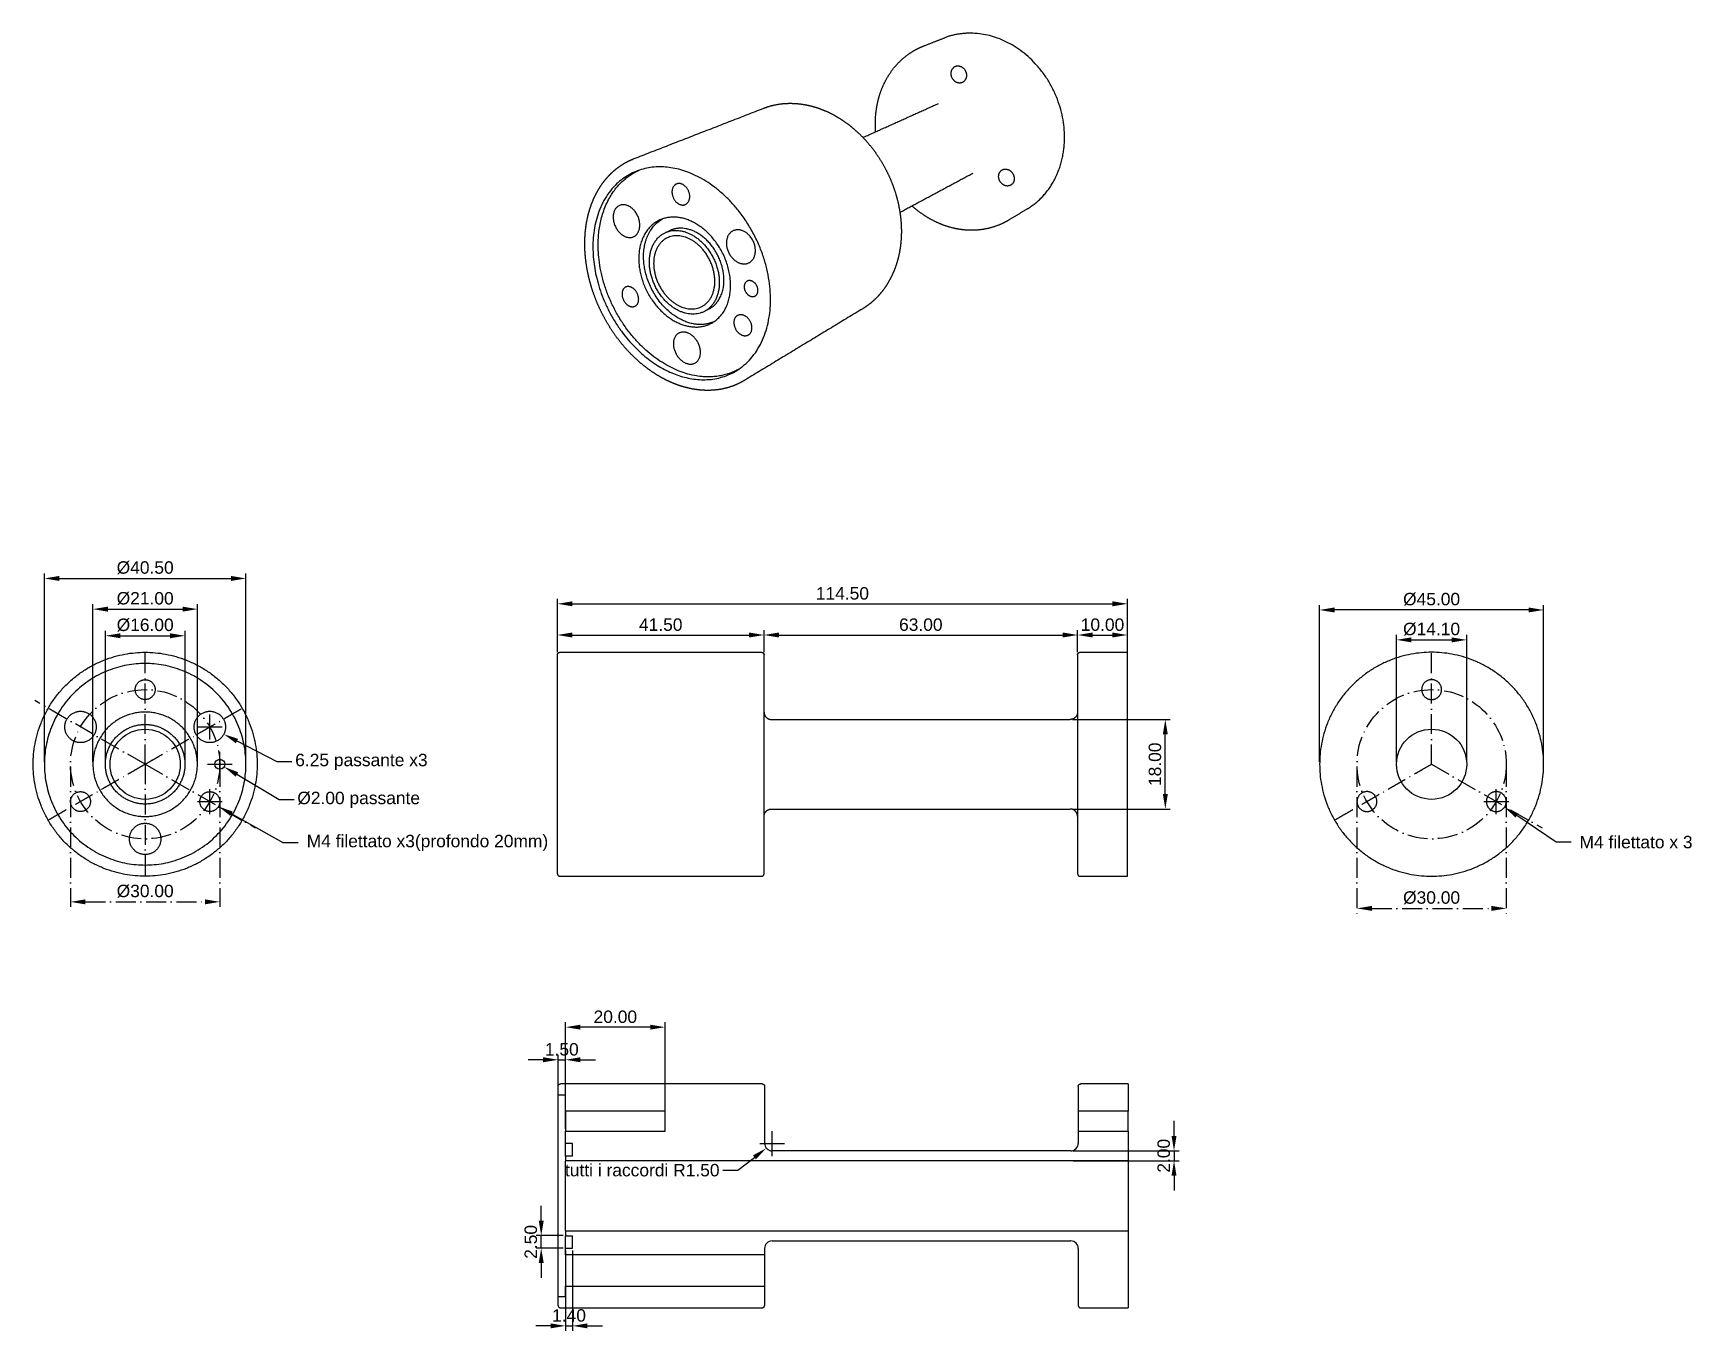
# Model space of a CAD drawing. Header units: millimetres. Extents: x -138 to 195, y 60 to 321.
import ezdxf

# ---------------------------------------------------------------- set-up
doc = ezdxf.new("R2010")
doc.units = ezdxf.units.MM
doc.header["$MEASUREMENT"] = 0
doc.linetypes.add('TrattinoPunto', pattern=[6, 4, -1, 0, -1])
for name, color, linetype, true_color in [('2D', 18, 'Continuous', 0x000000), ('2D$assi', 4, 'TrattinoPunto', 0x00ffff), ('2D$quote', 96, 'Continuous', 0x007f00)]:
    doc.layers.add(name, color=color, linetype=linetype, true_color=true_color)
doc.styles.add('Arial', font='arial.ttf')
doc.dimstyles.new('Millimetro Piccolo', dxfattribs={"dimtxt": 2.5, "dimasz": 3, "dimexe": 1, "dimexo": 0.5, "dimgap": 0.8, "dimtad": 1, "dimtoh": 1, "dimzin": 1, "dimdsep": 46, "dimtxsty": 'Arial', "dimcen": 2.5, "dimadec": 1, "dimazin": 0, "dimtfac": 1, "dimtdec": 4, "dimtix": 1, "dimtmove": 1, "dimatfit": 3, "dimfxl": 1, "dimtolj": 1, "dimtzin": 1, "dimarcsym": 0})

msp = doc.modelspace()

# ---------------------------------------------------------------- blocks, each defined once
blk = doc.blocks.new('*D1')
at = {"layer": '2D$quote', "color": 0}
for p, q in [((10.67, 94.97), (10.67, 99.97)), ((8.17, 97.47), (13.17, 97.47))]:
    blk.add_line(p, q, dxfattribs=at)
at = {"layer": '2D$quote', "color": 0, "lineweight": -2}
for p, q in [((3.79, 92.12), (7.12, 94.71)), ((0.79, 92.12), (3.79, 92.12))]:
    blk.add_line(p, q, dxfattribs=at)
at = {"layer": '2D$quote', "color": 0}
blk.add_solid([(7.42, 94.31), (6.81, 95.1), (9.49, 96.55)], dxfattribs=at)
at = {"layer": 'Defpoints', "color": 0}
for p in [(10.67, 97.47), (9.49, 96.55)]:
    blk.add_point(p, dxfattribs=at)
at = {"layer": '2D$quote', "color": 0, "insert": (-15.42, 92.12), "char_height": 2.5, "attachment_point": 5, "style": 'Arial'}
blk.add_mtext('\\A1;tutti i raccordi R1.50', dxfattribs=at)
blk = doc.blocks.new('*D2')
at = {"layer": '2D$assi', "color": 0, "lineweight": -2}
for p, q in [((-130.28, 173.2), (-130.28, 145.05)), ((-100.28, 173.2), (-100.28, 145.05)), ((-127.28, 146.05), (-103.28, 146.05))]:
    blk.add_line(p, q, dxfattribs=at)
at = {"layer": '2D$assi', "color": 0}
for points in [[(-127.28, 146.55), (-127.28, 145.55), (-130.28, 146.05)], [(-103.28, 145.55), (-103.28, 146.55), (-100.28, 146.05)]]:
    blk.add_solid(points, dxfattribs=at)
at = {"layer": 'Defpoints', "color": 0}
for p in [(-130.28, 173.7), (-100.28, 173.7), (-100.28, 146.05)]:
    blk.add_point(p, dxfattribs=at)
at = {"layer": '2D$assi', "color": 0, "insert": (-115.28, 148.2), "char_height": 2.5, "attachment_point": 5, "style": 'Arial'}
blk.add_mtext('\\A1;Ø30.00', dxfattribs=at)
blk = doc.blocks.new('*D3')
at = {"layer": '2D$quote', "color": 0, "lineweight": -2}
for p, q in [((-32.46, 196.2), (-32.46, 206.95)), ((82.04, 196.7), (82.04, 206.95)), ((-29.46, 205.95), (79.04, 205.95))]:
    blk.add_line(p, q, dxfattribs=at)
at = {"layer": '2D$quote', "color": 0}
for points in [[(-29.46, 206.45), (-29.46, 205.45), (-32.46, 205.95)], [(79.04, 205.45), (79.04, 206.45), (82.04, 205.95)]]:
    blk.add_solid(points, dxfattribs=at)
at = {"layer": 'Defpoints', "color": 0}
for p in [(82.04, 205.95), (-32.46, 195.7), (82.04, 196.2)]:
    blk.add_point(p, dxfattribs=at)
at = {"layer": '2D$quote', "color": 0, "insert": (24.79, 208.03), "char_height": 2.5, "attachment_point": 5, "style": 'Arial'}
blk.add_mtext('\\A1;114.50', dxfattribs=at)
blk = doc.blocks.new('*D4')
at = {"layer": '2D$quote', "color": 0, "lineweight": -2}
for p, q in [((-32.46, 196.2), (-32.46, 200.68)), ((9.04, 196.2), (9.04, 200.68)), ((-29.46, 199.68), (6.04, 199.68))]:
    blk.add_line(p, q, dxfattribs=at)
at = {"layer": '2D$quote', "color": 0}
for points in [[(-29.46, 200.18), (-29.46, 199.18), (-32.46, 199.68)], [(6.04, 199.18), (6.04, 200.18), (9.04, 199.68)]]:
    blk.add_solid(points, dxfattribs=at)
at = {"layer": 'Defpoints', "color": 0}
for p in [(9.04, 199.68), (-32.46, 195.7), (9.04, 195.7)]:
    blk.add_point(p, dxfattribs=at)
at = {"layer": '2D$quote', "color": 0, "insert": (-11.71, 201.75), "char_height": 2.5, "attachment_point": 5, "style": 'Arial'}
blk.add_mtext('\\A1;41.50', dxfattribs=at)
blk = doc.blocks.new('*D5')
at = {"layer": '2D$quote', "color": 0, "lineweight": -2}
for p, q in [((9.04, 196.2), (9.04, 200.68)), ((72.04, 196.2), (72.04, 200.68)), ((12.04, 199.68), (69.04, 199.68))]:
    blk.add_line(p, q, dxfattribs=at)
at = {"layer": '2D$quote', "color": 0}
for points in [[(12.04, 200.18), (12.04, 199.18), (9.04, 199.68)], [(69.04, 199.18), (69.04, 200.18), (72.04, 199.68)]]:
    blk.add_solid(points, dxfattribs=at)
at = {"layer": 'Defpoints', "color": 0}
for p in [(72.04, 199.68), (9.04, 195.7), (72.04, 195.7)]:
    blk.add_point(p, dxfattribs=at)
at = {"layer": '2D$quote', "color": 0, "insert": (40.54, 201.75), "char_height": 2.5, "attachment_point": 5, "style": 'Arial'}
blk.add_mtext('\\A1;63.00', dxfattribs=at)
blk = doc.blocks.new('*D6')
at = {"layer": '2D$quote', "color": 0, "lineweight": -2}
for p, q in [((72.04, 196.2), (72.04, 200.68)), ((82.04, 196.2), (82.04, 200.68)), ((75.04, 199.68), (79.04, 199.68))]:
    blk.add_line(p, q, dxfattribs=at)
at = {"layer": '2D$quote', "color": 0}
for points in [[(75.04, 200.18), (75.04, 199.18), (72.04, 199.68)], [(79.04, 199.18), (79.04, 200.18), (82.04, 199.68)]]:
    blk.add_solid(points, dxfattribs=at)
at = {"layer": 'Defpoints', "color": 0}
for p in [(82.04, 199.68), (72.04, 195.7), (82.04, 195.7)]:
    blk.add_point(p, dxfattribs=at)
at = {"layer": '2D$quote', "color": 0, "insert": (77.04, 201.75), "char_height": 2.5, "attachment_point": 5, "style": 'Arial'}
blk.add_mtext('\\A1;10.00', dxfattribs=at)
blk = doc.blocks.new('*D7')
at = {"layer": '2D$quote', "color": 0, "lineweight": -2}
for p, q in [((71.04, 182.7), (90.66, 182.7)), ((89.66, 167.7), (89.66, 179.7)), ((71.04, 164.7), (90.66, 164.7))]:
    blk.add_line(p, q, dxfattribs=at)
at = {"layer": '2D$quote', "color": 0}
for points in [[(90.16, 179.7), (89.16, 179.7), (89.66, 182.7)], [(89.16, 167.7), (90.16, 167.7), (89.66, 164.7)]]:
    blk.add_solid(points, dxfattribs=at)
at = {"layer": 'Defpoints', "color": 0}
for p in [(70.54, 182.7), (89.66, 182.7), (70.54, 164.7)]:
    blk.add_point(p, dxfattribs=at)
at = {"layer": '2D$quote', "color": 0, "insert": (87.58, 173.7), "char_height": 2.5, "attachment_point": 5, "rotation": 90, "style": 'Arial'}
blk.add_mtext('\\A1;18.00', dxfattribs=at)
blk = doc.blocks.new('*D8')
at = {"layer": '2D$quote', "color": 0, "lineweight": -2}
for p, q in [((-35.33, 114.32), (-38.33, 114.32)), ((-32.33, 107.72), (-32.33, 115.32)), ((-32.33, 114.32), (-30.83, 114.32)), ((-30.83, 107.72), (-30.83, 115.32)), ((-27.83, 114.32), (-24.83, 114.32))]:
    blk.add_line(p, q, dxfattribs=at)
at = {"layer": '2D$quote', "color": 0}
for points in [[(-35.33, 113.82), (-35.33, 114.82), (-32.33, 114.32)], [(-27.83, 114.82), (-27.83, 113.82), (-30.83, 114.32)]]:
    blk.add_solid(points, dxfattribs=at)
at = {"layer": 'Defpoints', "color": 0}
for p in [(-30.83, 114.32), (-32.33, 107.22), (-30.83, 107.22)]:
    blk.add_point(p, dxfattribs=at)
at = {"layer": '2D$quote', "color": 0, "insert": (-31.58, 116.4), "char_height": 2.5, "attachment_point": 5, "style": 'Arial'}
blk.add_mtext('\\A1;1.50', dxfattribs=at)
blk = doc.blocks.new('*D9')
at = {"layer": '2D$quote', "color": 0, "lineweight": -2}
for p, q in [((-30.83, 75.97), (-30.83, 59.84)), ((-29.43, 75.97), (-29.43, 59.84)), ((-33.83, 60.84), (-36.83, 60.84)), ((-30.83, 60.84), (-29.43, 60.84)), ((-26.43, 60.84), (-23.43, 60.84))]:
    blk.add_line(p, q, dxfattribs=at)
at = {"layer": '2D$quote', "color": 0}
for points in [[(-33.83, 60.34), (-33.83, 61.34), (-30.83, 60.84)], [(-26.43, 61.34), (-26.43, 60.34), (-29.43, 60.84)]]:
    blk.add_solid(points, dxfattribs=at)
at = {"layer": 'Defpoints', "color": 0}
for p in [(-30.83, 76.47), (-29.43, 76.47), (-29.43, 60.84)]:
    blk.add_point(p, dxfattribs=at)
at = {"layer": '2D$quote', "color": 0, "insert": (-30.13, 62.92), "char_height": 2.5, "attachment_point": 5, "style": 'Arial'}
blk.add_mtext('\\A1;1.40', dxfattribs=at)
blk = doc.blocks.new('*D10')
at = {"layer": '2D$quote', "color": 0, "lineweight": -2}
for p, q in [((-30.83, 100.47), (-30.83, 121.87)), ((-13.83, 120.87), (-27.83, 120.87)), ((-10.83, 100.47), (-10.83, 121.87))]:
    blk.add_line(p, q, dxfattribs=at)
at = {"layer": '2D$quote', "color": 0}
for points in [[(-27.83, 121.37), (-27.83, 120.37), (-30.83, 120.87)], [(-13.83, 120.37), (-13.83, 121.37), (-10.83, 120.87)]]:
    blk.add_solid(points, dxfattribs=at)
at = {"layer": 'Defpoints', "color": 0}
for p in [(-30.83, 120.87), (-30.83, 99.97), (-10.83, 99.97)]:
    blk.add_point(p, dxfattribs=at)
at = {"layer": '2D$quote', "color": 0, "insert": (-20.83, 122.95), "char_height": 2.5, "attachment_point": 5, "style": 'Arial'}
blk.add_mtext('\\A1;20.00', dxfattribs=at)
blk = doc.blocks.new('*D11')
at = {"layer": '2D$quote', "color": 0, "lineweight": -2}
for p, q in [((-35.72, 81.97), (-35.72, 84.97)), ((-31.33, 78.97), (-36.72, 78.97)), ((-35.72, 76.47), (-35.72, 78.97)), ((-31.33, 76.47), (-36.72, 76.47)), ((-35.72, 73.47), (-35.72, 70.47))]:
    blk.add_line(p, q, dxfattribs=at)
at = {"layer": '2D$quote', "color": 0}
for points in [[(-36.22, 81.97), (-35.22, 81.97), (-35.72, 78.97)], [(-35.22, 73.47), (-36.22, 73.47), (-35.72, 76.47)]]:
    blk.add_solid(points, dxfattribs=at)
at = {"layer": 'Defpoints', "color": 0}
for p in [(-35.72, 78.97), (-30.83, 78.97), (-30.83, 76.47)]:
    blk.add_point(p, dxfattribs=at)
at = {"layer": '2D$quote', "color": 0, "insert": (-37.8, 77.72), "char_height": 2.5, "attachment_point": 5, "rotation": 90, "style": 'Arial'}
blk.add_mtext('\\A1;2.50', dxfattribs=at)
blk = doc.blocks.new('*D12')
at = {"layer": '2D$quote', "color": 0, "lineweight": -2}
for p, q in [((91.41, 99.02), (91.41, 102.02)), ((71.17, 96.02), (92.41, 96.02)), ((71.17, 94.02), (92.41, 94.02)), ((91.41, 96.02), (91.41, 94.02)), ((91.41, 91.02), (91.41, 88.02))]:
    blk.add_line(p, q, dxfattribs=at)
at = {"layer": '2D$quote', "color": 0}
for points in [[(90.91, 99.02), (91.91, 99.02), (91.41, 96.02)], [(91.91, 91.02), (90.91, 91.02), (91.41, 94.02)]]:
    blk.add_solid(points, dxfattribs=at)
at = {"layer": 'Defpoints', "color": 0}
for p in [(70.67, 96.02), (70.67, 94.02), (91.41, 94.02)]:
    blk.add_point(p, dxfattribs=at)
at = {"layer": '2D$quote', "color": 0, "insert": (89.34, 95.02), "char_height": 2.5, "attachment_point": 5, "rotation": 90, "style": 'Arial'}
blk.add_mtext('\\A1;2.00', dxfattribs=at)
blk = doc.blocks.new('*D13')
at = {"layer": '2D$quote', "color": 0}
for p, q in [((156.14, 163.7), (156.14, 168.7)), ((153.64, 166.2), (158.64, 166.2))]:
    blk.add_line(p, q, dxfattribs=at)
at = {"layer": '2D$quote', "color": 0, "lineweight": -2}
for p, q in [((168.19, 158.05), (160.29, 163.4)), ((171.19, 158.05), (168.19, 158.05))]:
    blk.add_line(p, q, dxfattribs=at)
at = {"layer": '2D$quote', "color": 0}
blk.add_solid([(160.57, 163.82), (160.01, 162.99), (157.8, 165.08)], dxfattribs=at)
at = {"layer": 'Defpoints', "color": 0}
for p in [(154.49, 167.33), (157.8, 165.08)]:
    blk.add_point(p, dxfattribs=at)
at = {"layer": '2D$quote', "color": 0, "insert": (183.74, 158.05), "char_height": 2.5, "attachment_point": 5, "style": 'Arial'}
blk.add_mtext('\\A1; M4 filettato x 3', dxfattribs=at)
blk = doc.blocks.new('*D14')
at = {"layer": '2D$quote', "color": 0}
for p, q in [((-102.29, 163.7), (-102.29, 168.7)), ((-104.79, 166.2), (-99.79, 166.2))]:
    blk.add_line(p, q, dxfattribs=at)
at = {"layer": '2D$quote', "color": 0, "lineweight": -2}
for p, q in [((-87.53, 157.9), (-97.93, 163.75)), ((-84.53, 157.9), (-87.53, 157.9))]:
    blk.add_line(p, q, dxfattribs=at)
at = {"layer": '2D$quote', "color": 0}
blk.add_solid([(-97.69, 164.19), (-98.18, 163.32), (-100.55, 165.22)], dxfattribs=at)
at = {"layer": 'Defpoints', "color": 0}
for p in [(-104.03, 167.18), (-100.55, 165.22)]:
    blk.add_point(p, dxfattribs=at)
at = {"layer": '2D$quote', "color": 0, "insert": (-59.06, 157.9), "char_height": 2.5, "attachment_point": 5, "style": 'Arial'}
blk.add_mtext('\\A1; M4 filettato x3(profondo 20mm)', dxfattribs=at)
blk = doc.blocks.new('*D15')
at = {"layer": '2D$quote', "color": 0, "lineweight": -2}
for p, q in [((-135.53, 174.2), (-135.53, 212.05)), ((-132.53, 211.05), (-98.03, 211.05)), ((-95.03, 174.2), (-95.03, 212.05))]:
    blk.add_line(p, q, dxfattribs=at)
at = {"layer": '2D$quote', "color": 0}
for points in [[(-132.53, 211.55), (-132.53, 210.55), (-135.53, 211.05)], [(-98.03, 210.55), (-98.03, 211.55), (-95.03, 211.05)]]:
    blk.add_solid(points, dxfattribs=at)
at = {"layer": 'Defpoints', "color": 0}
for p in [(-95.03, 211.05), (-135.53, 173.7), (-95.03, 173.7)]:
    blk.add_point(p, dxfattribs=at)
at = {"layer": '2D$quote', "color": 0, "insert": (-115.28, 213.2), "char_height": 2.5, "attachment_point": 5, "style": 'Arial'}
blk.add_mtext('\\A1;Ø40.50', dxfattribs=at)
blk = doc.blocks.new('*D16')
at = {"layer": '2D$quote', "color": 0, "lineweight": -2}
for p, q in [((-125.78, 174.2), (-125.78, 205.88)), ((-122.78, 204.88), (-107.78, 204.88)), ((-104.78, 174.2), (-104.78, 205.88))]:
    blk.add_line(p, q, dxfattribs=at)
at = {"layer": '2D$quote', "color": 0}
for points in [[(-122.78, 205.38), (-122.78, 204.38), (-125.78, 204.88)], [(-107.78, 204.38), (-107.78, 205.38), (-104.78, 204.88)]]:
    blk.add_solid(points, dxfattribs=at)
at = {"layer": 'Defpoints', "color": 0}
for p in [(-104.78, 204.88), (-125.78, 173.7), (-104.78, 173.7)]:
    blk.add_point(p, dxfattribs=at)
at = {"layer": '2D$quote', "color": 0, "insert": (-115.28, 207.02), "char_height": 2.5, "attachment_point": 5, "style": 'Arial'}
blk.add_mtext('\\A1;Ø21.00', dxfattribs=at)
blk = doc.blocks.new('*D17')
at = {"layer": '2D$quote', "color": 0, "lineweight": -2}
for p, q in [((-123.28, 174.2), (-123.28, 200.53)), ((-107.28, 174.2), (-107.28, 200.53)), ((-120.28, 199.53), (-110.28, 199.53))]:
    blk.add_line(p, q, dxfattribs=at)
at = {"layer": '2D$quote', "color": 0}
for points in [[(-120.28, 200.03), (-120.28, 199.03), (-123.28, 199.53)], [(-110.28, 199.03), (-110.28, 200.03), (-107.28, 199.53)]]:
    blk.add_solid(points, dxfattribs=at)
at = {"layer": 'Defpoints', "color": 0}
for p in [(-107.28, 199.53), (-123.28, 173.7), (-107.28, 173.7)]:
    blk.add_point(p, dxfattribs=at)
at = {"layer": '2D$quote', "color": 0, "insert": (-115.28, 201.68), "char_height": 2.5, "attachment_point": 5, "style": 'Arial'}
blk.add_mtext('\\A1;Ø16.00', dxfattribs=at)
blk = doc.blocks.new('*D18')
at = {"layer": '2D$quote', "color": 0}
for p, q in [((-102.78, 173.7), (-97.78, 173.7)), ((-100.28, 171.2), (-100.28, 176.2))]:
    blk.add_line(p, q, dxfattribs=at)
at = {"layer": '2D$quote', "color": 0, "lineweight": -2}
for p, q in [((-88.37, 166.56), (-96.85, 171.65)), ((-85.37, 166.56), (-88.37, 166.56))]:
    blk.add_line(p, q, dxfattribs=at)
at = {"layer": '2D$quote', "color": 0}
blk.add_solid([(-96.59, 172.08), (-97.11, 171.22), (-99.42, 173.19)], dxfattribs=at)
at = {"layer": 'Defpoints', "color": 0}
for p in [(-101.14, 174.22), (-99.42, 173.19)]:
    blk.add_point(p, dxfattribs=at)
at = {"layer": '2D$quote', "color": 0, "insert": (-72.39, 166.56), "char_height": 2.5, "attachment_point": 5, "style": 'Arial'}
blk.add_mtext('\\A1;%%c2.00 passante', dxfattribs=at)
blk = doc.blocks.new('*D19')
at = {"layer": '2D$quote', "color": 0}
for p, q in [((-102.29, 178.7), (-102.29, 183.7)), ((-104.79, 181.2), (-99.79, 181.2))]:
    blk.add_line(p, q, dxfattribs=at)
at = {"layer": '2D$quote', "color": 0, "lineweight": -2}
for p, q in [((-88.79, 174.19), (-96.83, 178.37)), ((-85.79, 174.19), (-88.79, 174.19))]:
    blk.add_line(p, q, dxfattribs=at)
at = {"layer": '2D$quote', "color": 0}
blk.add_solid([(-96.6, 178.81), (-97.06, 177.93), (-99.5, 179.75)], dxfattribs=at)
at = {"layer": 'Defpoints', "color": 0}
for p in [(-105.09, 182.66), (-99.5, 179.75)]:
    blk.add_point(p, dxfattribs=at)
at = {"layer": '2D$quote', "color": 0, "insert": (-71.84, 174.19), "char_height": 2.5, "attachment_point": 5, "style": 'Arial'}
blk.add_mtext('\\A1;6.25 passante x3', dxfattribs=at)
blk = doc.blocks.new('*D20')
at = {"layer": '2D$quote', "color": 0, "lineweight": -2}
for p, q in [((120.65, 174.2), (120.65, 205.71)), ((162.65, 204.71), (123.65, 204.71)), ((165.65, 174.2), (165.65, 205.71))]:
    blk.add_line(p, q, dxfattribs=at)
at = {"layer": '2D$quote', "color": 0}
for points in [[(123.65, 205.21), (123.65, 204.21), (120.65, 204.71)], [(162.65, 204.21), (162.65, 205.21), (165.65, 204.71)]]:
    blk.add_solid(points, dxfattribs=at)
at = {"layer": 'Defpoints', "color": 0}
for p in [(120.65, 204.71), (120.65, 173.7), (165.65, 173.7)]:
    blk.add_point(p, dxfattribs=at)
at = {"layer": '2D$quote', "color": 0, "insert": (143.15, 206.85), "char_height": 2.5, "attachment_point": 5, "style": 'Arial'}
blk.add_mtext('\\A1;Ø45.00', dxfattribs=at)
blk = doc.blocks.new('*D21')
at = {"layer": '2D$quote', "color": 0, "lineweight": -2}
for p, q in [((136.1, 174.2), (136.1, 199.7)), ((139.1, 198.7), (147.2, 198.7)), ((150.2, 174.2), (150.2, 199.7))]:
    blk.add_line(p, q, dxfattribs=at)
at = {"layer": '2D$quote', "color": 0}
for points in [[(139.1, 199.2), (139.1, 198.2), (136.1, 198.7)], [(147.2, 198.2), (147.2, 199.2), (150.2, 198.7)]]:
    blk.add_solid(points, dxfattribs=at)
at = {"layer": 'Defpoints', "color": 0}
for p in [(150.2, 198.7), (136.1, 173.7), (150.2, 173.7)]:
    blk.add_point(p, dxfattribs=at)
at = {"layer": '2D$quote', "color": 0, "insert": (143.15, 200.85), "char_height": 2.5, "attachment_point": 5, "style": 'Arial'}
blk.add_mtext('\\A1;Ø14.10', dxfattribs=at)
blk = doc.blocks.new('*D22')
at = {"layer": '2D$assi', "color": 0, "lineweight": -2}
for p, q in [((128.15, 173.2), (128.15, 143.74)), ((158.15, 173.2), (158.15, 143.74)), ((131.15, 144.74), (155.15, 144.74))]:
    blk.add_line(p, q, dxfattribs=at)
at = {"layer": '2D$assi', "color": 0}
for points in [[(131.15, 145.24), (131.15, 144.24), (128.15, 144.74)], [(155.15, 144.24), (155.15, 145.24), (158.15, 144.74)]]:
    blk.add_solid(points, dxfattribs=at)
at = {"layer": 'Defpoints', "color": 0}
for p in [(128.15, 173.7), (158.15, 173.7), (158.15, 144.74)]:
    blk.add_point(p, dxfattribs=at)
at = {"layer": '2D$assi', "color": 0, "insert": (143.15, 146.88), "char_height": 2.5, "attachment_point": 5, "style": 'Arial'}
blk.add_mtext('\\A1;Ø30.00', dxfattribs=at)

# ---------------------------------------------------------------- dimensions: what is measured, and where the dimension line sits
at = {"layer": '2D$assi'}
for base, p1, p2, picture, middle in [((-100.281, 146.054), (-130.281, 173.705), (-100.281, 173.705), '*D2', (-115.281, 148.199)), ((158.155, 144.737), (128.155, 173.705), (158.155, 173.705), '*D22', (143.155, 146.882))]:
    dim = msp.add_linear_dim(base=base, p1=p1, p2=p2, text='Ø<>', dimstyle='Millimetro Piccolo', dxfattribs=at)
    dim.commit()
    dim.dimension.update_dxf_attribs({"geometry": picture, "text_midpoint": middle})
at = {"layer": '2D$quote'}
for base, p1, p2, picture, middle in [((-95.031, 211.05), (-135.531, 173.705), (-95.031, 173.705), '*D15', (-115.281, 213.195)), ((-104.781, 204.877), (-125.781, 173.705), (-104.781, 173.705), '*D16', (-115.281, 207.022)), ((120.655, 204.705), (165.655, 173.705), (120.655, 173.705), '*D20', (143.155, 206.85)), ((-107.281, 199.534), (-123.281, 173.705), (-107.281, 173.705), '*D17', (-115.281, 201.679)), ((150.205, 198.704), (136.105, 173.705), (150.205, 173.705), '*D21', (143.155, 200.849))]:
    dim = msp.add_linear_dim(base=base, p1=p1, p2=p2, text='Ø<>', dimstyle='Millimetro Piccolo', dxfattribs=at)
    dim.commit()
    dim.dimension.update_dxf_attribs({"geometry": picture, "text_midpoint": middle})
for base, p1, p2, picture, middle in [((82.04, 205.95), (-32.46, 195.705), (82.04, 196.205), '*D3', (24.79, 208.027)), ((9.04, 199.676), (-32.46, 195.705), (9.04, 195.705), '*D4', (-11.71, 201.752)), ((72.04, 199.676), (9.04, 195.705), (72.04, 195.705), '*D5', (40.54, 201.752)), ((82.04, 199.676), (72.04, 195.705), (82.04, 195.705), '*D6', (77.04, 201.752)), ((-30.83, 120.869), (-10.83, 99.966), (-30.83, 99.966), '*D10', (-20.83, 122.945)), ((-30.83, 114.319), (-32.33, 107.217), (-30.83, 107.217), '*D8', (-31.58, 116.395)), ((-29.43, 60.843), (-30.83, 76.467), (-29.43, 76.467), '*D9', (-30.13, 62.919))]:
    dim = msp.add_linear_dim(base=base, p1=p1, p2=p2, dimstyle='Millimetro Piccolo', dxfattribs=at)
    dim.commit()
    dim.dimension.update_dxf_attribs({"geometry": picture, "text_midpoint": middle})
for p1, p2, text, picture, middle in [((-105.086, 182.657), (-99.495, 179.753), '6.25 passante x3', '*D19', (-88.785, 174.189)), ((-101.139, 174.219), (-99.424, 173.19), '<> passante', '*D18', (-88.366, 166.561)), ((-104.034, 167.185), (-100.547, 165.224), ' M4 filettato x3(profondo 20mm)', '*D14', (-87.528, 157.901)), ((154.489, 167.326), (157.801, 165.084), ' M4 filettato x 3', '*D13', (168.191, 158.051))]:
    dim = msp.add_diameter_dim_2p(p1=p1, p2=p2, text=text, dimstyle='Millimetro Piccolo', override={"dimtad": 0, "dimtofl": 0}, dxfattribs=at)
    dim.commit()
    dim.dimension.update_dxf_attribs({"geometry": picture, "text_midpoint": middle, "dimtype": 163})
for base, p1, p2, picture, middle in [((89.656, 182.705), (70.54, 164.705), (70.54, 182.705), '*D7', (87.58, 173.705)), ((91.413, 94.017), (70.67, 96.017), (70.67, 94.017), '*D12', (89.337, 95.017)), ((-35.72, 78.967), (-30.83, 76.467), (-30.83, 78.967), '*D11', (-37.796, 77.717))]:
    dim = msp.add_linear_dim(base=base, p1=p1, p2=p2, angle=90, dimstyle='Millimetro Piccolo', dxfattribs=at)
    dim.commit()
    dim.dimension.update_dxf_attribs({"geometry": picture, "text_midpoint": middle})
dim = msp.add_radius_dim(center=(10.67, 97.467), mpoint=(9.486, 96.546), text='tutti i raccordi <>', dimstyle='Millimetro Piccolo', override={"dimtad": 0, "dimtofl": 0}, dxfattribs=at)
dim.commit()
dim.dimension.update_dxf_attribs({"geometry": '*D1', "text_midpoint": (3.786, 92.118), "dimtype": 164})

# ---------------------------------------------------------------- linework, layer by layer
at = {"layer": '2D'}
for p, q in [((70.67, 96.017), (10.67, 96.017)), ((10.67, 77.917), (70.67, 77.917))]:
    msp.add_line(p, q, dxfattribs=at)
for centre, radius in [((-115.281, 173.705), 7.05), ((143.155, 173.705), 7.05), ((-100.281, 173.705), 1)]:
    msp.add_circle(centre, radius, dxfattribs=at)
for centre, start, end in [((10.67, 97.517), 180, 270), ((70.67, 97.517), 270, 0), ((10.67, 76.417), 90, 180), ((70.67, 76.417), 360, 90)]:
    msp.add_arc(centre, 1.5, start, end, dxfattribs=at)
for points, weights, degree, knots in [([(69.387, 298.775), (70.265, 318.101), (52.49, 320.48), (48.657, 320.993), (45.198, 319.647)], [379.248548209, 262.623425527, 382.611952175, 352.473292682, 341.374611098], 2, [-141.3716694, -141.3716694, -141.3716694, -106.0287521, -106.0287521, -95.8003633, -95.8003633, -95.8003633]), ([(31.47, 300.813), (31.404, 301.66), (31.407, 302.509), (31.412, 304.168), (31.691, 305.803), (31.98, 307.5), (32.58, 309.113), (33.191, 310.755), (34.13, 312.235), (35.07, 313.716), (36.321, 314.946), (37.559, 316.161), (39.05, 317.049), (40.054, 317.644), (41.142, 318.068)], [1, 0.999184642884, 1, 0.996557033619, 1, 0.995618651867, 1, 0.994532362329, 1, 0.993491001828, 1, 0.99283140819, 1, 0.996615204645, 1], 2, [0, 0, 0, 1.4348427, 1.4348427, 4.232526, 4.232526, 7.1335612, 7.1335612, 10.0847072, 10.0847072, 13.0375738, 13.0375738, 15.956879, 15.956879, 17.9256262, 17.9256262, 17.9256262]), ([(49.712, 312.098), (49.753, 313.822), (48.202, 314.048), (46.659, 314.273), (46.624, 312.558), (46.59, 310.849), (48.127, 310.616), (49.672, 310.381), (49.712, 312.098)], [376.290170478, 265.584371713, 376.589139719, 266.993097121, 378.282409055, 267.979016172, 377.983439814, 266.570290765, 376.290170478], 2, [0, 0, 0, 3.1415927, 3.1415927, 6.2831853, 6.2831853, 9.424778, 9.424778, 12.5663706, 12.5663706, 12.5663706]), ([(8.972, 305.546), (9.326, 305.684), (9.685, 305.807), (10.049, 305.916), (11.193, 306.257), (12.369, 306.456), (13.562, 306.513), (14.705, 306.568), (15.874, 306.497), (17.047, 306.3), (18.225, 306.102), (19.407, 305.778), (20.573, 305.332), (21.812, 304.858), (23.033, 304.247), (24.212, 303.511), (25.443, 302.743), (26.628, 301.838), (27.74, 300.817), (28.895, 299.753), (29.952, 298.592), (30.903, 297.343), (31.873, 296.069), (32.732, 294.717), (33.473, 293.297), (34.2, 291.905), (34.81, 290.457), (35.299, 288.964), (35.761, 287.552), (36.106, 286.107), (36.333, 284.64), (36.541, 283.294), (36.64, 281.937), (36.629, 280.575)], [1, 0.999461510344, 0.999461510344, 1, 0.995117580271, 0.995117580271, 1, 0.997731803427, 0.995557894879, 0.993515288192, 0.991474321441, 0.989563393517, 0.987815781663, 0.985964746062, 0.984295749841, 0.982841755104, 0.981328280001, 0.980046786055, 0.979024871228, 0.976491312804, 0.976491312804, 0.979024871228, 0.976675238397, 0.976675238397, 0.979024871228, 0.976794037508, 0.976794037508, 0.979024871228, 0.976857849344, 0.976857849344, 0.979024871228, 0.976885789962, 0.976885789962, 0.979024871228], 3, [0, 0, 0, 0, 0.9625009, 0.9625009, 0.9625009, 3.9816728, 3.9816728, 3.9816728, 8.1019826, 8.1019826, 8.1019826, 12.218987, 12.218987, 12.218987, 16.580323, 16.580323, 16.580323, 21.1205744, 21.1205744, 21.1205744, 25.0966769, 25.0966769, 25.0966769, 29.1527053, 29.1527053, 29.1527053, 33.1318716, 33.1318716, 33.1318716, 36.8941478, 36.8941478, 36.8941478, 40.3421589, 40.3421589, 40.3421589, 40.3421589]), ([(5.122, 250.856), (4.699, 250.6), (4.264, 250.367), (3.817, 250.158), (2.675, 249.627), (1.473, 249.254), (0.231, 249.045), (-0.961, 248.844), (-2.195, 248.789), (-3.447, 248.88), (-4.621, 248.965), (-5.811, 249.178), (-6.999, 249.514), (-8.179, 249.848), (-9.358, 250.304), (-10.516, 250.872), (-11.738, 251.472), (-12.937, 252.198), (-14.094, 253.037), (-15.294, 253.907), (-16.449, 254.898), (-17.538, 255.992), (-18.663, 257.126), (-19.699, 258.341), (-20.639, 259.631), (-21.597, 260.944), (-22.457, 262.323), (-23.214, 263.76), (-23.958, 265.171), (-24.6, 266.631), (-25.136, 268.133), (-25.646, 269.558), (-26.055, 271.015), (-26.36, 272.497), (-26.641, 273.863), (-26.826, 275.245), (-26.913, 276.636), (-26.997, 278.008), (-26.979, 279.362), (-26.857, 280.675), (-26.728, 282.073), (-26.481, 283.427), (-26.121, 284.711), (-25.743, 286.057), (-25.239, 287.327), (-24.618, 288.496), (-23.979, 289.698), (-23.216, 290.793), (-22.342, 291.756), (-21.461, 292.726), (-20.469, 293.562), (-19.385, 294.244), (-18.648, 294.707), (-17.871, 295.098), (-17.061, 295.413)], [1, 0.999024541885, 0.999024541885, 1, 0.993946170017, 0.993946170017, 1, 1.00276147046, 1.00546191843, 1.00804928821, 1.01048687943, 1.01282570822, 1.01502429268, 1.01722014934, 1.01927768428, 1.02116007162, 1.02315330693, 1.02495144653, 1.02651840637, 1.02814920488, 1.02953048205, 1.03063226171, 1.02865552344, 1.02865552344, 1.03063226171, 1.02881371043, 1.02881371043, 1.03063226171, 1.02890423155, 1.02890423155, 1.03063226171, 1.02893850753, 1.02893850753, 1.03063226171, 1.02893106073, 1.02893106073, 1.03063226171, 1.02907976805, 1.02732446994, 1.02539721267, 1.02335211392, 1.02111234009, 1.01872245819, 1.01622974491, 1.01357186152, 1.01080646084, 1.00797817051, 1.00503504998, 1.00204253052, 0.999046185408, 0.995998897042, 0.992964820452, 0.989974832276, 0.989974832276, 0.992964820452], 3, [0, 0, 0, 0, 1.251297, 1.251297, 1.251297, 4.4343233, 4.4343233, 4.4343233, 8.8008923, 8.8008923, 8.8008923, 12.9139796, 12.9139796, 12.9139796, 17.0218269, 17.0218269, 17.0218269, 21.3721944, 21.3721944, 21.3721944, 25.900309, 25.900309, 25.900309, 29.945488, 29.945488, 29.945488, 34.0619566, 34.0619566, 34.0619566, 38.1028636, 38.1028636, 38.1028636, 41.9368233, 41.9368233, 41.9368233, 45.4692633, 45.4692633, 45.4692633, 49.5702217, 49.5702217, 49.5702217, 53.9228146, 53.9228146, 53.9228146, 58.4635257, 58.4635257, 58.4635257, 63.1079516, 63.1079516, 63.1079516, 67.7579994, 67.7579994, 67.7579994, 69.9599142, 69.9599142, 69.9599142, 69.9599142]), ([(-25.291, 276.166), (-26.53, 296.988), (-8.94, 293.459), (9.905, 289.678), (10.342, 267.583), (10.758, 246.539), (-7.248, 251.565), (-24.107, 256.271), (-25.291, 276.166)], [309.627883274, 213.948760707, 292.483531248, 199.685415954, 289.456467678, 209.667846353, 306.600819704, 223.931191107, 309.627883274], 2, [0, 0, 0, 31.8086256, 31.8086256, 63.6172512, 63.6172512, 95.4258769, 95.4258769, 127.2345025, 127.2345025, 127.2345025]), ([(59.302, 291.322), (59.36, 293), (57.79, 293.281), (56.227, 293.559), (56.175, 291.888), (56.123, 290.224), (57.68, 289.937), (59.244, 289.649), (59.302, 291.322)], [377.663123941, 266.555196417, 377.962093182, 267.963921824, 379.655362518, 268.949840876, 379.356393276, 267.541115468, 377.663123941], 2, [0, 0, 0, 3.1415927, 3.1415927, 6.2831853, 6.2831853, 9.424778, 9.424778, 12.5663706, 12.5663706, 12.5663706]), ([(-9.447, 288.624), (-9.534, 290.757), (-7.753, 290.391), (-5.96, 290.021), (-5.88, 287.876), (-5.801, 285.74), (-7.586, 286.122), (-9.359, 286.501), (-9.447, 288.624)], [296.500749581, 209.164731129, 294.807480245, 207.756005722, 294.508511003, 208.741924774, 296.201780339, 210.150650181, 296.500749581], 2, [0, 0, 0, 3.1415927, 3.1415927, 6.2831853, 6.2831853, 9.424778, 9.424778, 12.5663706, 12.5663706, 12.5663706]), ([(-21.255, 283.443), (-21.432, 286.682), (-18.769, 286.1), (-16.078, 285.512), (-15.919, 282.243), (-15.761, 278.999), (-18.434, 279.616), (-21.08, 280.228), (-21.255, 283.443)], [306.157686237, 215.709767898, 303.490788349, 213.49102104, 303.019904338, 215.043837344, 305.686802226, 217.262584202, 306.157686237], 2, [-19.7920337, -19.7920337, -19.7920337, -14.8440253, -14.8440253, -9.8960169, -9.8960169, -4.9480084, -4.9480084, 0, 0, 0]), ([(2.319, 270.279), (2.631, 259.431), (-6.633, 261.834), (-15.585, 264.157), (-16.104, 274.69), (-16.636, 285.479), (-7.482, 283.475), (2, 281.399), (2.319, 270.279)], [295.503545473, 211.54059838, 304.393209487, 218.936406771, 305.962798004, 213.760331749, 297.073133991, 206.364523358, 295.503545473], 2, [-65.9734457, -65.9734457, -65.9734457, -49.4800843, -49.4800843, -32.9867229, -32.9867229, -16.4933614, -16.4933614, 0, 0, 0]), ([(-1.051, 262.623), (-3.182, 261.685), (-5.7, 262.335), (-14.635, 264.64), (-15.141, 275.141), (-15.426, 281.058), (-11.346, 283.299)], [262.022991337, 272.897306426, 305.504805999, 219.722424202, 307.074394516, 248.190897455, 260.652403137], 2, [-55.2518993, -55.2518993, -55.2518993, -49.4800843, -49.4800843, -32.9867229, -32.9867229, -22.4905885, -22.4905885, -22.4905885]), ([(58.255, 283.083), (57.688, 282.739), (57.091, 282.45), (55.572, 281.714), (53.922, 281.354), (52.33, 281.007), (50.701, 281.015), (49.141, 281.022), (47.612, 281.333), (46.052, 281.65), (44.576, 282.248), (42.975, 282.896), (41.518, 283.824), (40.075, 284.744), (38.804, 285.889)], [1, 0.998902945035, 1, 0.993036621549, 1, 0.994018650784, 1, 0.995218271208, 1, 0.995778118377, 1, 0.995836353281, 1, 0.99652770995, 1], 2, [0, 0, 0, 1.1202595, 1.1202595, 3.9611554, 3.9611554, 6.7044612, 6.7044612, 9.3329416, 9.3329416, 12.0168901, 12.0168901, 14.9295833, 14.9295833, 17.8147252, 17.8147252, 17.8147252]), ([(0.058, 270.82), (-0.205, 279.237), (-7.379, 280.843), (-14.363, 282.406), (-13.977, 274.181), (-13.598, 266.105), (-6.732, 264.356), (0.316, 262.56), (0.058, 270.82)], [296.748694584, 207.861176145, 297.94457155, 213.496077776, 304.717648893, 217.439753983, 303.521771928, 211.804852352, 296.748694584], 2, [0, 0, 0, 12.5663706, 12.5663706, 25.1327412, 25.1327412, 37.6991118, 37.6991118, 50.2654825, 50.2654825, 50.2654825]), ([(-7.338, 279.794), (-1.078, 278.381), (-0.841, 271.036), (-0.608, 263.81), (-6.772, 265.369), (-12.796, 266.892), (-13.122, 273.976), (-13.453, 281.175), (-7.338, 279.794)], [298.293146573, 208.45983726, 297.246754229, 211.910553941, 303.173196904, 216.841092868, 304.219589249, 213.390376187, 298.293146573], 2, [-2.4999792, -2.4999792, -2.4999792, -1.8749844, -1.8749844, -1.2499896, -1.2499896, -0.6249948, -0.6249948, 0, 0, 0]), ([(0.99, 271.3), (0.737, 279.689), (-6.423, 281.283), (-8.259, 281.692), (-9.807, 280.987)], [297.860291096, 208.647193577, 299.056168062, 270.827198046, 262.149209182], 2, [0, 0, 0, 12.5663706, 12.5663706, 16.750854, 16.750854, 16.750854]), ([(1.488, 278.329), (1.389, 281.692), (4.294, 281.057), (7.231, 280.415), (7.309, 277.021), (7.386, 273.651), (4.471, 274.325), (1.586, 274.991), (1.488, 278.329)], [293.217691781, 206.55981007, 290.550793894, 204.341063212, 290.079909883, 205.893879516, 292.74680777, 208.112626374, 293.217691781], 2, [-19.7920337, -19.7920337, -19.7920337, -14.8440253, -14.8440253, -9.8960169, -9.8960169, -4.9480084, -4.9480084, 0, 0, 0]), ([(36.629, 280.575), (36.615, 279.241), (36.491, 277.934), (36.257, 276.675), (36.01, 275.344), (35.64, 274.069), (35.157, 272.873), (34.654, 271.631), (34.029, 270.475), (33.293, 269.43), (32.545, 268.367), (31.684, 267.418), (30.728, 266.603), (30.146, 266.107), (29.526, 265.658), (28.872, 265.261)], [321.125562564, 321.593794246, 322.12329938, 322.704790386, 323.321708556, 323.99748212, 324.718896085, 325.471073162, 326.27333865, 327.108833799, 327.962805529, 328.851896085, 329.757116163, 329.048842623, 329.048842623, 329.757116163], 3, [0, 0, 0, 0, 4.11169, 4.11169, 4.11169, 8.4747544, 8.4747544, 8.4747544, 13.0245745, 13.0245745, 13.0245745, 17.675259, 17.675259, 17.675259, 19.6131228, 19.6131228, 19.6131228, 19.6131228]), ([(3.835, 253.008), (-0.696, 250.595), (-6.253, 252.137), (-23.081, 256.807), (-24.236, 276.638)], [258.58552463, 269.30187883, 307.791815967, 224.773352641, 310.818879536], 2, [82.8406667, 82.8406667, 82.8406667, 95.4258769, 95.4258769, 127.2345025, 127.2345025, 127.2345025]), ([(6.4, 270.875), (7.789, 270.546), (7.825, 268.96), (7.861, 267.381), (6.476, 267.716), (5.098, 268.05), (5.058, 269.623), (5.018, 271.202), (6.4, 270.875)], [292.739544335, 206.469844962, 292.51531764, 207.209284447, 293.785269684, 208.265828365, 294.009496378, 207.526388879, 292.739544335], 2, [-9.424778, -9.424778, -9.424778, -7.0685835, -7.0685835, -4.712389, -4.712389, -2.3561945, -2.3561945, 0, 0, 0]), ([(-19.48, 268.092), (-19.586, 270.08), (-17.92, 269.664), (-16.243, 269.244), (-16.144, 267.245), (-16.045, 265.255), (-17.715, 265.685), (-19.374, 266.112), (-19.48, 268.092)], [310.813672181, 219.285495759, 309.120402845, 217.876770351, 308.821433603, 218.862689403, 310.514702939, 220.27141481, 310.813672181], 2, [0, 0, 0, 3.1415927, 3.1415927, 6.2831853, 6.2831853, 9.424778, 9.424778, 12.5663706, 12.5663706, 12.5663706]), ([(2.985, 262.391), (2.927, 264.452), (4.741, 263.999), (6.568, 263.542), (6.618, 261.469), (6.668, 259.405), (4.85, 259.873), (3.043, 260.339), (2.985, 262.391)], [297.873703043, 210.135555833, 296.180433707, 208.726830425, 295.881464466, 209.712749477, 297.574733802, 211.121474885, 297.873703043], 2, [0, 0, 0, 3.1415927, 3.1415927, 6.2831853, 6.2831853, 9.424778, 9.424778, 12.5663706, 12.5663706, 12.5663706]), ([(-9.161, 258.056), (-9.294, 261.19), (-6.58, 260.479), (-3.838, 259.761), (-3.724, 256.6), (-3.611, 253.462), (-6.334, 254.208), (-9.03, 254.945), (-9.161, 258.056)], [307.530595712, 216.680561498, 304.863697824, 214.46181464, 304.392813813, 216.014630944, 307.059711701, 218.233377802, 307.530595712], 2, [-19.7920337, -19.7920337, -19.7920337, -14.8440253, -14.8440253, -9.8960169, -9.8960169, -4.9480084, -4.9480084, 0, 0, 0]), ([(-92.781, 173.705), (-92.781, 196.205), (-115.281, 196.205), (-137.781, 196.205), (-137.781, 173.705), (-137.781, 151.205), (-115.281, 151.205), (-92.781, 151.205), (-92.781, 173.705)], [1, 0.707106781187, 1, 0.707106781187, 1, 0.707106781187, 1, 0.707106781187, 1], 2, [0, 0, 0, 35.3429478, 35.3429478, 70.6858957, 70.6858957, 106.0288435, 106.0288435, 141.3717913, 141.3717913, 141.3717913]), ([(-135.531, 173.705), (-135.531, 193.955), (-115.281, 193.955), (-95.031, 193.955), (-95.031, 173.705), (-95.031, 153.455), (-115.281, 153.455), (-135.531, 153.455), (-135.531, 173.705)], [1, 0.707106781187, 1, 0.707106781187, 1, 0.707106781187, 1, 0.707106781187, 1], 2, [0, 0, 0, 31.8086256, 31.8086256, 63.6172512, 63.6172512, 95.4258769, 95.4258769, 127.2345025, 127.2345025, 127.2345025]), ([(120.655, 173.705), (120.655, 196.205), (143.155, 196.205), (165.655, 196.205), (165.655, 173.705), (165.655, 151.205), (143.155, 151.205), (120.655, 151.205), (120.655, 173.705)], [1, 0.707106781187, 1, 0.707106781187, 1, 0.707106781187, 1, 0.707106781187, 1], 2, [0, 0, 0, 35.3429174, 35.3429174, 70.6858347, 70.6858347, 106.0287521, 106.0287521, 141.3716694, 141.3716694, 141.3716694]), ([(-117.281, 188.704), (-117.281, 186.704), (-115.281, 186.704), (-113.281, 186.704), (-113.281, 188.704), (-113.281, 190.704), (-115.281, 190.704), (-117.281, 190.704), (-117.281, 188.704)], [1, 0.707106781187, 1, 0.707106781187, 1, 0.707106781187, 1, 0.707106781187, 1], 2, [0, 0, 0, 3.1415927, 3.1415927, 6.2831853, 6.2831853, 9.424778, 9.424778, 12.5663706, 12.5663706, 12.5663706]), ([(141.155, 188.704), (141.155, 186.705), (143.155, 186.705), (145.155, 186.705), (145.155, 188.705), (145.155, 190.705), (143.155, 190.705), (141.155, 190.705), (141.155, 188.705)], [1, 0.707149415482, 1, 0.707106781187, 1, 0.707106781187, 1, 0.707106781187, 1], 2, [0, 0, 0, 3.1413515, 3.1413515, 6.2829441, 6.2829441, 9.4245368, 9.4245368, 12.5661294, 12.5661294, 12.5661294]), ([(-131.421, 181.205), (-131.421, 178.055), (-128.271, 178.055), (-125.121, 178.055), (-125.121, 181.205), (-125.121, 184.355), (-128.271, 184.355), (-131.421, 184.355), (-131.421, 181.205)], [1, 0.707106781187, 1, 0.707106781187, 1, 0.707106781187, 1, 0.707106781187, 1], 2, [0, 0, 0, 4.9480084, 4.9480084, 9.8960169, 9.8960169, 14.8440253, 14.8440253, 19.7920337, 19.7920337, 19.7920337]), ([(-104.781, 173.705), (-104.781, 163.205), (-115.281, 163.205), (-125.781, 163.205), (-125.781, 173.705), (-125.781, 184.205), (-115.281, 184.205), (-104.781, 184.205), (-104.781, 173.705)], [1, 0.707106781187, 1, 0.707106781187, 1, 0.707106781187, 1, 0.707106781187, 1], 2, [0, 0, 0, 16.4933614, 16.4933614, 32.9867229, 32.9867229, 49.4800843, 49.4800843, 65.9734457, 65.9734457, 65.9734457]), ([(-105.441, 181.205), (-105.441, 178.055), (-102.291, 178.055), (-99.141, 178.055), (-99.141, 181.205), (-99.141, 184.355), (-102.291, 184.355), (-105.441, 184.355), (-105.441, 181.205)], [1, 0.707106781187, 1, 0.707106781187, 1, 0.707106781187, 1, 0.707106781187, 1], 2, [0, 0, 0, 4.9480084, 4.9480084, 9.8960169, 9.8960169, 14.8440253, 14.8440253, 19.7920337, 19.7920337, 19.7920337]), ([(9.04, 184.162), (9.058, 183.566), (9.479, 183.144), (9.918, 182.705), (10.54, 182.705)], [1, 0.929277291007, 1, 0.923879392215, 1], 2, [0, 0, 0, 1.1350368, 1.1350368, 2.3131344, 2.3131344, 2.3131344]), ([(72.039, 184.161), (72.022, 183.565), (71.6, 183.144), (71.161, 182.705), (70.54, 182.705)], [1, 0.929394760264, 1, 0.923879392573, 1], 2, [0, 0, 0, 1.1340824, 1.1340824, 2.3121799, 2.3121799, 2.3121799]), ([(-107.281, 173.705), (-107.281, 181.705), (-115.281, 181.705), (-123.281, 181.705), (-123.281, 173.705), (-123.281, 165.705), (-115.281, 165.705), (-107.281, 165.705), (-107.281, 173.705)], [1, 0.707106781187, 1, 0.707106781187, 1, 0.707106781187, 1, 0.707106781187, 1], 2, [0, 0, 0, 12.5663706, 12.5663706, 25.1327412, 25.1327412, 37.6991118, 37.6991118, 50.2654825, 50.2654825, 50.2654825]), ([(-130.271, 166.204), (-130.271, 164.204), (-128.271, 164.204), (-126.271, 164.204), (-126.271, 166.204), (-126.271, 168.204), (-128.271, 168.204), (-130.271, 168.204), (-130.271, 166.204)], [1, 0.707106781187, 1, 0.707106781187, 1, 0.707106781187, 1, 0.707106781187, 1], 2, [0, 0, 0, 3.1415927, 3.1415927, 6.2831853, 6.2831853, 9.424778, 9.424778, 12.5663706, 12.5663706, 12.5663706]), ([(-104.291, 166.204), (-104.291, 164.204), (-102.291, 164.204), (-100.291, 164.204), (-100.291, 166.204), (-100.291, 168.204), (-102.291, 168.204), (-104.291, 168.204), (-104.291, 166.204)], [1, 0.707106781187, 1, 0.707106781187, 1, 0.707106781187, 1, 0.707106781187, 1], 2, [0, 0, 0, 3.1415927, 3.1415927, 6.2831853, 6.2831853, 9.424778, 9.424778, 12.5663706, 12.5663706, 12.5663706]), ([(128.164, 166.204), (128.164, 164.205), (130.164, 164.205), (132.164, 164.205), (132.164, 166.205), (132.164, 168.205), (130.164, 168.205), (128.164, 168.205), (128.164, 166.205)], [1, 0.707149415482, 1, 0.707106781187, 1, 0.707106781187, 1, 0.707106781187, 1], 2, [0, 0, 0, 3.1413515, 3.1413515, 6.2829441, 6.2829441, 9.4245368, 9.4245368, 12.5661294, 12.5661294, 12.5661294]), ([(154.145, 166.204), (154.145, 164.205), (156.145, 164.205), (158.145, 164.205), (158.145, 166.205), (158.145, 168.205), (156.145, 168.205), (154.145, 168.205), (154.145, 166.205)], [1, 0.707149415482, 1, 0.707106781187, 1, 0.707106781187, 1, 0.707106781187, 1], 2, [0, 0, 0, 3.1413515, 3.1413515, 6.2829441, 6.2829441, 9.4245368, 9.4245368, 12.5661294, 12.5661294, 12.5661294]), ([(9.04, 163.249), (9.058, 163.844), (9.479, 164.265), (9.918, 164.705), (10.54, 164.705)], [1, 0.929394760264, 1, 0.923879392573, 1], 2, [0, 0, 0, 1.1340824, 1.1340824, 2.3121799, 2.3121799, 2.3121799]), ([(72.039, 163.249), (72.022, 163.844), (71.6, 164.265), (71.161, 164.705), (70.54, 164.705)], [1, 0.929395112229, 1, 0.923879392215, 1], 2, [0, 0, 0, 1.1340795, 1.1340795, 2.3121771, 2.3121771, 2.3121771]), ([(-118.431, 158.705), (-118.431, 155.555), (-115.281, 155.555), (-112.131, 155.555), (-112.131, 158.705), (-112.131, 161.855), (-115.281, 161.855), (-118.431, 161.855), (-118.431, 158.705)], [1, 0.707106781187, 1, 0.707106781187, 1, 0.707106781187, 1, 0.707106781187, 1], 2, [0, 0, 0, 4.9480084, 4.9480084, 9.8960169, 9.8960169, 14.8440253, 14.8440253, 19.7920337, 19.7920337, 19.7920337]), ([(72.17, 103.967), (72.17, 103.967), (72.17, 101.967), (72.17, 99.967), (72.17, 99.967)], [1, 0.707106781187, 1, 0.707106723278, 1], 2, [3.1415923, 3.1415923, 3.1415923, 6.2831851, 6.2831851, 9.4247783, 9.4247783, 9.4247783]), ([(82.17, 99.967), (82.17, 99.967), (82.17, 101.967), (82.17, 103.967), (82.17, 103.967)], [0.999999991529, 0.707106727514, 1, 0.707106781187, 1], 2, [-9.4247783, -9.4247783, -9.4247783, -6.2831851, -6.2831851, -3.1415923, -3.1415923, -3.1415923]), ([(-30.83, 79.967), (-30.83, 79.967), (-30.83, 86.967), (-30.83, 93.967), (-30.83, 93.967)], [1, 0.707106772914, 1, 0.707106772914, 1], 2, [-1.2499896, -1.2499896, -1.2499896, -0.6249948, -0.6249948, 0, 0, 0]), ([(82.17, 93.967), (82.17, 93.967), (82.17, 86.967), (82.17, 79.967), (82.17, 79.967)], [1, 0.707106781187, 1, 0.707106767544, 0.999999994194], 2, [0, 0, 0, 27.3250052, 27.3250052, 54.6500111, 54.6500111, 54.6500111])]:
    msp.add_rational_spline(points, weights, degree=degree, knots=knots, dxfattribs=at)
for points, degree in [([(41.142, 318.068), (43.17, 318.857), (45.198, 319.647)], 2), ([(-17.061, 295.413), (-4.045, 300.48), (8.971, 305.546)], 2), ([(28.919, 299.663), (36.492, 303.078), (44.066, 306.493)], 2), ([(50.956, 292.419), (43.65, 288.493), (36.344, 284.567)], 2), ([(61.964, 285.333), (60.11, 284.208), (58.256, 283.084)], 2), ([(-10.722, 280.57), (-10.264, 280.778), (-9.807, 280.987)], 2), ([(-1.962, 265.231), (-2.38, 265.009), (-2.797, 264.786)], 2), ([(28.872, 265.261), (16.997, 258.059), (5.122, 250.857)], 2), ([(-32.46, 173.705), (-32.46, 181.038), (-32.46, 188.371), (-32.46, 195.705)], 3), ([(-31.96, 196.205), (-11.71, 196.205), (8.54, 196.205)], 2), ([(9.04, 173.705), (9.04, 181.038), (9.04, 188.371), (9.04, 195.705)], 3), ([(72.04, 195.705), (72.04, 188.371), (72.04, 181.038), (72.04, 173.705)], 3), ([(72.54, 196.205), (77.29, 196.205), (82.04, 196.205)], 2), ([(82.04, 173.705), (82.04, 184.955), (82.04, 196.205)], 2), ([(10.54, 182.705), (40.54, 182.705), (70.54, 182.705)], 2), ([(-32.46, 151.705), (-32.46, 159.038), (-32.46, 166.371), (-32.46, 173.705)], 3), ([(9.04, 151.705), (9.04, 159.038), (9.04, 166.371), (9.04, 173.705)], 3), ([(72.04, 173.705), (72.04, 166.371), (72.04, 159.038), (72.04, 151.705)], 3), ([(82.04, 151.205), (82.04, 162.455), (82.04, 173.705)], 2), ([(10.54, 164.705), (40.54, 164.705), (70.54, 164.705)], 2), ([(-31.96, 151.205), (-11.71, 151.205), (8.54, 151.205)], 2), ([(72.54, 151.205), (77.29, 151.205), (82.04, 151.205)], 2), ([(-32.33, 107.217), (-32.33, 108.092), (-32.33, 108.967)], 2), ([(-30.83, 107.217), (-31.58, 107.217), (-32.33, 107.217)], 2), ([(8.67, 109.467), (-11.58, 109.467), (-31.83, 109.467)], 2), ([(-30.83, 103.966), (-30.83, 105.591), (-30.83, 107.217)], 2), ([(9.17, 108.967), (9.17, 103.242), (9.17, 97.517)], 2), ([(72.17, 108.967), (72.17, 106.467), (72.17, 103.967)], 2), ([(82.17, 109.467), (77.42, 109.467), (72.67, 109.467)], 2), ([(82.17, 109.467), (82.17, 106.717), (82.17, 103.967)], 2), ([(-30.83, 103.966), (-30.83, 102.966), (-30.83, 101.966)], 2), ([(-10.83, 103.966), (-20.83, 103.966), (-30.83, 103.966)], 2), ([(-10.83, 99.966), (-10.83, 101.966), (-10.83, 103.966)], 2), ([(82.17, 103.967), (77.17, 103.967), (72.17, 103.967)], 2), ([(-30.83, 101.966), (-30.83, 100.966), (-30.83, 99.966)], 2), ([(-30.83, 97.467), (-30.83, 98.716), (-30.83, 99.966)], 2), ([(-30.83, 99.966), (-20.83, 99.966), (-10.83, 99.966)], 2), ([(72.17, 99.967), (77.17, 99.967), (82.17, 99.967)], 2), ([(72.17, 99.967), (72.17, 98.742), (72.17, 97.517)], 2), ([(82.17, 99.967), (82.17, 96.967), (82.17, 93.967)], 2), ([(-29.43, 97.467), (-30.13, 97.467), (-30.83, 97.467)], 2), ([(-29.43, 94.967), (-29.43, 96.217), (-29.43, 97.467)], 2), ([(-29.43, 94.967), (-30.13, 94.967), (-30.83, 94.967)], 2), ([(-30.83, 94.967), (-30.83, 94.467), (-30.83, 93.967)], 2), ([(82.17, 94.017), (25.67, 94.017), (-30.83, 94.017)], 2), ([(82.17, 86.966), (82.209, 86.966), (82.247, 86.966)], 2), ([(-30.83, 79.967), (-30.83, 79.467), (-30.83, 78.967)], 2), ([(-30.83, 79.917), (25.67, 79.917), (82.17, 79.917)], 2), ([(-30.83, 76.467), (-30.83, 77.717), (-30.83, 78.967)], 2), ([(-30.83, 78.967), (-30.13, 78.967), (-29.43, 78.967)], 2), ([(-29.43, 76.467), (-29.43, 77.717), (-29.43, 78.967)], 2), ([(82.17, 79.967), (82.17, 72.217), (82.17, 64.467)], 2), ([(-30.83, 75.117), (-30.83, 75.792), (-30.83, 76.467)], 2), ([(-30.83, 76.467), (-30.13, 76.467), (-29.43, 76.467)], 2), ([(-30.83, 75.117), (-30.83, 73.542), (-30.83, 71.967)], 2), ([(9.17, 75.117), (-10.83, 75.117), (-30.83, 75.117)], 2), ([(9.17, 76.417), (9.17, 75.767), (9.17, 75.117)], 2), ([(9.17, 75.117), (9.17, 73.542), (9.17, 71.967)], 2), ([(72.17, 76.417), (72.17, 70.692), (72.17, 64.967)], 2), ([(-30.83, 71.967), (-30.83, 70.393), (-30.83, 68.82)], 2), ([(9.17, 71.967), (9.17, 70.393), (9.17, 68.82)], 2), ([(-32.33, 64.967), (-32.33, 65.842), (-32.33, 66.717)], 2), ([(-32.33, 66.717), (-31.58, 66.717), (-30.83, 66.717)], 2), ([(-30.83, 68.817), (-30.83, 68.818), (-30.83, 68.82)], 2), ([(-30.83, 68.817), (-10.83, 68.817), (9.17, 68.817)], 2), ([(-30.83, 66.717), (-30.83, 67.767), (-30.83, 68.817)], 2), ([(9.17, 68.817), (9.17, 68.818), (9.17, 68.82)], 2), ([(9.17, 68.817), (9.17, 66.892), (9.17, 64.967)], 2), ([(-31.83, 64.467), (-11.58, 64.467), (8.67, 64.467)], 2), ([(72.67, 64.467), (77.42, 64.467), (82.17, 64.467)], 2)]:
    msp.add_open_spline(points, degree=degree, dxfattribs=at)
for points, weights in [([(61.964, 285.333), (68.969, 289.582), (69.387, 298.775)], [334.059015941, 318.387193572, 379.248548209]), ([(-24.236, 276.638), (-24.959, 289.038), (-16.11, 293.066)], [310.818879536, 245.291546838, 261.209906362]), ([(-1.962, 265.231), (1.124, 266.874), (0.99, 271.3)], [260.261687034, 245.033463029, 297.860291096]), ([(-32.46, 195.705), (-32.46, 196.205), (-31.96, 196.205)], [1, 0.707106781187, 1]), ([(8.54, 196.205), (9.04, 196.205), (9.04, 195.705)], [1, 0.707106781187, 1]), ([(72.04, 195.705), (72.04, 196.205), (72.54, 196.205)], [1, 0.707106781187, 1]), ([(-32.46, 151.705), (-32.46, 151.205), (-31.96, 151.205)], [1, 0.707106781187, 1]), ([(8.54, 151.205), (9.04, 151.205), (9.04, 151.705)], [1, 0.707106781186, 1]), ([(72.04, 151.705), (72.04, 151.205), (72.54, 151.205)], [1, 0.707106781187, 1]), ([(-32.33, 108.967), (-32.33, 109.467), (-31.83, 109.467)], [1, 0.707106781187, 1]), ([(-32.33, 86.967), (-32.33, 107.217), (-32.33, 107.217)], [1, 0.707106775467, 1]), ([(8.67, 109.467), (9.17, 109.467), (9.17, 108.967)], [1, 0.707106781187, 1]), ([(72.17, 108.967), (72.17, 109.467), (72.67, 109.467)], [1, 0.707106781187, 1]), ([(-30.83, 94.967), (-30.83, 97.467), (-30.83, 97.467)], [0.854949791753, 0.867853700832, 1]), ([(-32.33, 66.717), (-32.33, 66.717), (-32.33, 86.967)], [1, 0.707106775467, 1]), ([(-32.33, 64.967), (-32.33, 64.467), (-31.83, 64.467)], [1, 0.707106781187, 1]), ([(8.67, 64.467), (9.17, 64.467), (9.17, 64.967)], [1, 0.707106781186, 1]), ([(72.17, 64.967), (72.17, 64.467), (72.67, 64.467)], [1, 0.707106781187, 1])]:
    msp.add_rational_spline(points, weights, degree=2, dxfattribs=at)
at = {"layer": '2D$assi'}
for points in [[(-115.281, 173.705), (-115.281, 196.205)], [(143.155, 173.705), (143.155, 196.205)], [(-115.281, 173.705), (-137.465, 186.513)], [(-115.281, 173.705), (-93.097, 160.897)], [(-115.281, 173.705), (-115.281, 151.205)], [(143.155, 173.705), (165.339, 160.897)]]:
    msp.add_lwpolyline(points, dxfattribs=at)
for centre in [(-115.281, 173.705), (143.155, 173.705)]:
    msp.add_circle(centre, 15, dxfattribs=at)
for points in [[(-115.281, 173.705), (-105.538, 179.33), (-95.795, 184.955)], [(-115.281, 173.705), (-125.024, 168.08), (-134.767, 162.455)], [(143.155, 173.705), (133.412, 168.08), (123.669, 162.455)]]:
    msp.add_open_spline(points, degree=2, dxfattribs=at)

msp.set_redraw_order([(e.dxf.handle, doc.entitydb.next_handle()) for e in msp.query("TEXT MTEXT ATTDEF DIMENSION ARC_DIMENSION")])  # texts and dimensions are drawn at this point

doc.saveas('drawing.dxf')
